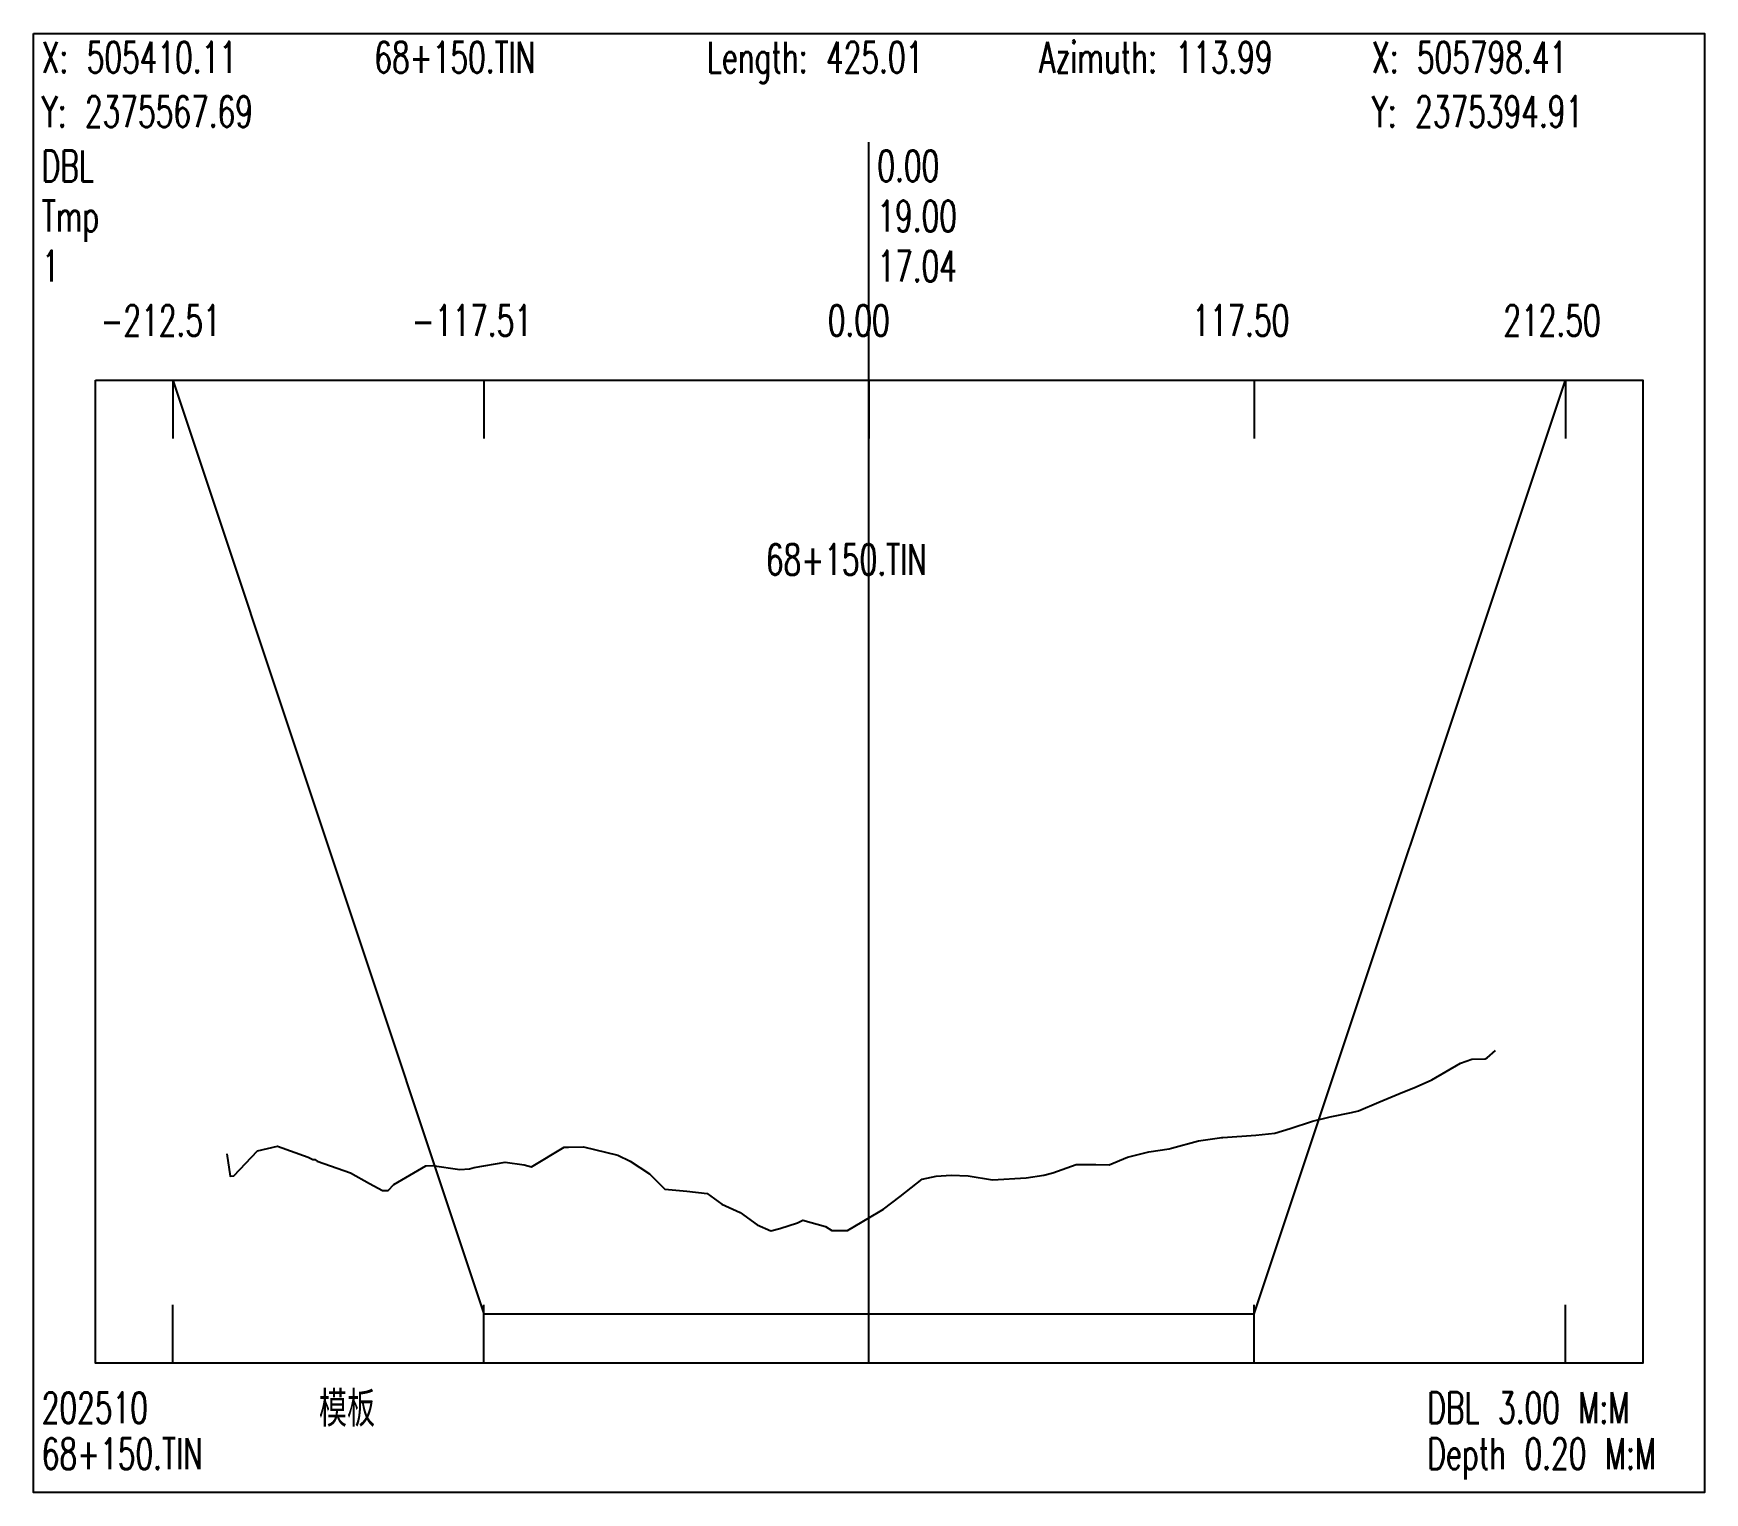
# Model space of a CAD drawing. Extents: x 1 to 171, y -4306 to 0.
# Drawn here: x 1 to 171, y -2524.1 to -2375.6 of the extents above; entities that cross this region are included whole.
import ezdxf

# ---------------------------------------------------------------- set-up
doc = ezdxf.new("R2010")
doc.units = 0
doc.header["$MEASUREMENT"] = 0
doc.layers.add('LABELS', color=7, linetype='Continuous')
doc.layers.add('XSECTION', color=7, linetype='Continuous')
doc.styles.get("Standard").update_dxf_attribs({"font": 'txt.shx'})

msp = doc.modelspace()

# ---------------------------------------------------------------- texts
at = {"layer": 'LABELS', "color": 0, "width": 0.666667}
for s, height, p in [('X: 505410.11', 3.1482, (1.85, -2379.63)), ('68+150.TIN', 3.148, (35.68, -2379.63)), ('Length: 425.01', 3.1482, (69.51, -2379.63)), ('Azimuth: 113.99', 3.1482, (103.34, -2379.63)), ('X: 505798.41', 3.1482, (137.17, -2379.63)), ('Y: 2375567.69', 3.1482, (1.85, -2385.15)), ('Y: 2375394.91', 3.1482, (137.17, -2385.15)), ('DBL', 3.148, (1.85, -2390.68)), ('0.00', 3.148, (86.85, -2390.68)), ('0.00', 3.148, (86.85, -2390.68)), ('Tmp', 3.148, (1.85, -2395.78)), ('19.00', 3.148, (86.85, -2395.78)), ('19.00', 3.148, (86.85, -2395.78)), ('-212.51', 3.148, (7.82, -2406.41)), ('-117.51', 3.148, (39.49, -2406.41)), ('0.00', 3.148, (81.81, -2406.41)), ('117.50', 3.148, (118.87, -2406.41)), ('212.50', 3.148, (150.54, -2406.41)), ('68+150.TIN', 3.148, (75.51, -2430.73)), ('模板', 3.148, (30.04, -2517.04)), ('DBL 3.00 M:M', 3.1482, (142.81, -2517.04)), ('68+150.TIN', 3.148, (1.85, -2521.71)), ('Depth 0.20 M:M', 3.1482, (142.81, -2521.71))]:
    msp.add_text(s, height=height, dxfattribs=at).set_placement(p)
at = {"layer": 'LABELS', "color": 1, "width": 0.666667}
for s, height, p in [('1', 3.15, (1.85, -2400.88)), ('17.04', 3.148, (86.85, -2400.88)), ('17.04', 3.148, (86.85, -2400.88)), ('202510', 3.148, (1.85, -2517.04))]:
    msp.add_text(s, height=height, dxfattribs=at).set_placement(p)

# ---------------------------------------------------------------- linework, layer by layer
at = {"layer": 'XSECTION', "color": 0, "linetype": 'Continuous'}
for points in [[(1, -2375.63), (171, -2375.63), (171, -2524.09), (1, -2524.09), (1, -2375.63)], [(86, -2510.91), (86, -2386.68)], [(86, -2510.91), (86, -2386.68)], [(7.3, -2410.91), (164.71, -2410.91), (164.71, -2510.91), (7.3, -2510.91), (7.3, -2410.91)], [(15.17, -2410.91), (15.17, -2416.85)], [(15.17, -2410.91), (46.83, -2505.91)], [(15.17, -2410.91), (46.83, -2505.91)], [(46.83, -2410.91), (46.83, -2416.85)], [(86, -2410.91), (86, -2416.85)], [(125.17, -2410.91), (125.17, -2416.85)], [(125.17, -2505.91), (156.84, -2410.91)], [(125.17, -2505.91), (156.84, -2410.91)], [(156.84, -2410.91), (156.84, -2416.85)], [(15.17, -2510.91), (15.17, -2504.98)], [(46.83, -2510.91), (46.83, -2504.98)], [(86, -2510.91), (86, -2504.98)], [(125.17, -2510.91), (125.17, -2504.98)], [(156.84, -2510.91), (156.84, -2504.98)], [(46.83, -2505.91), (86, -2505.91)], [(46.83, -2505.91), (46.83, -2505.91)], [(46.83, -2505.91), (86, -2505.91)], [(86, -2505.91), (125.17, -2505.91)], [(86, -2505.91), (125.17, -2505.91)], [(125.17, -2505.91), (125.17, -2505.91)]]:
    msp.add_lwpolyline(points, dxfattribs=at)
at = {"layer": 'XSECTION', "color": 1, "linetype": 'Continuous'}
msp.add_lwpolyline([(20.68, -2489.61), (21.03, -2491.91), (21.4, -2491.86), (23.78, -2489.31), (25.82, -2488.86), (28.94, -2489.96), (29.44, -2490.21), (29.62, -2490.21), (29.85, -2490.36), (33.24, -2491.56), (35.18, -2492.66), (36.51, -2493.36), (37.08, -2493.36), (37.66, -2492.76), (40.92, -2490.86), (41.58, -2490.81), (44.37, -2491.21), (45.35, -2491.16), (45.85, -2491.01), (48.99, -2490.46), (50.93, -2490.76), (51.68, -2490.96), (54.98, -2488.96), (55.44, -2488.96), (56.97, -2488.91), (60.45, -2489.76), (61.72, -2490.36), (63.66, -2491.66), (65.24, -2493.21), (67.48, -2493.41), (69.53, -2493.66), (71.02, -2494.76), (72.89, -2495.61), (74.61, -2496.86), (76.01, -2497.46), (76.94, -2497.21), (78.72, -2496.66), (79.27, -2496.36), (81.58, -2497.01), (82.21, -2497.41), (83.81, -2497.41), (86.96, -2495.56), (87.46, -2495.26), (89.16, -2493.96), (91.41, -2492.21), (92.84, -2491.91), (94.35, -2491.81), (96.1, -2491.86), (98.57, -2492.26), (101.99, -2492.06), (103.77, -2491.81), (104.71, -2491.56), (107.06, -2490.71), (109.08, -2490.71), (110.42, -2490.76), (112.29, -2489.96), (114.48, -2489.41), (116.55, -2489.11), (116.77, -2489.06), (119.51, -2488.31), (121.91, -2487.96), (121.96, -2487.96), (121.99, -2487.96), (125.35, -2487.71), (127.3, -2487.51), (128.83, -2487.06), (131.11, -2486.31), (132.91, -2485.86), (135.09, -2485.41), (135.8, -2485.26), (137.87, -2484.36), (139.9, -2483.51), (141.66, -2482.81), (143.26, -2482.11), (146.18, -2480.41), (147.33, -2480.01), (148.68, -2479.96), (148.89, -2479.86), (149.75, -2479.11)], dxfattribs=at)

msp.set_redraw_order([(e.dxf.handle, doc.entitydb.next_handle()) for e in msp.query("TEXT MTEXT ATTDEF DIMENSION ARC_DIMENSION")])  # texts and dimensions are drawn at this point

doc.saveas('drawing.dxf')
